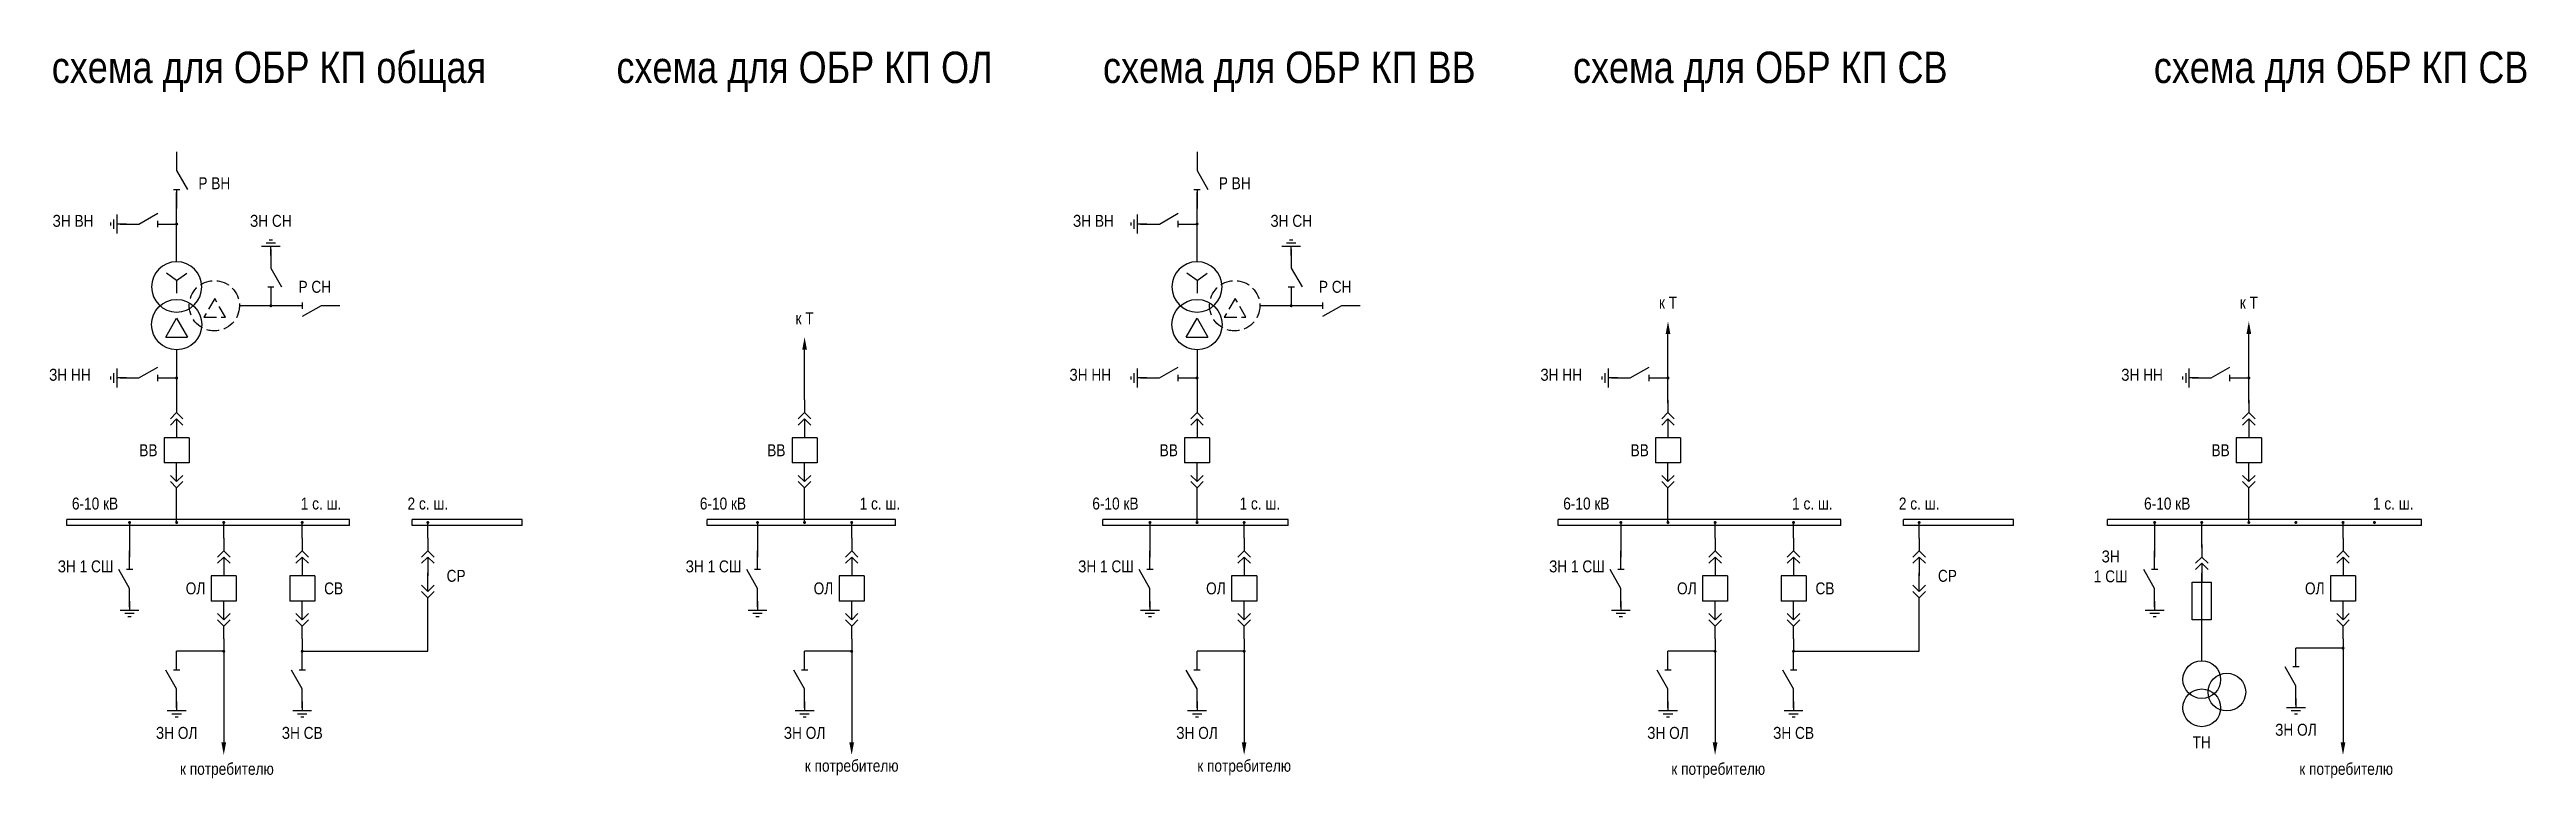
# Model space of a CAD drawing. Header units: millimetres. Extents: x 56 to 1718, y 114 to 1217.
# Drawn here: x 95 to 883, y 985 to 1217 of the extents above; entities that cross this region are included whole.
import ezdxf
from ezdxf.enums import TextEntityAlignment as Align

# ---------------------------------------------------------------- set-up
doc = ezdxf.new("R2010")
doc.units = ezdxf.units.MM
doc.linetypes.add('JIS_02_4.0', pattern=[5.5, 4, -1.5])
doc.layers.add('Основная', color=7, linetype='Continuous')
doc.styles.add('Narrow', font='ARIALN.TTF')
doc.styles.add('Вывод', font='ARIALN.TTF', dxfattribs={"height": 2.5})
doc.styles.add('Компонент', font='ARIALN.TTF', dxfattribs={"height": 3.5})

msp = doc.modelspace()

# ---------------------------------------------------------------- texts
at = {"attachment_point": 5, "style": 'Narrow'}
for s, insert, char_height, width in [('\\pi-30,l30,t30;схема для ОБР КП общая', (164.39, 1209.44), 10, 137.2113), ('\\pi-30,l30,t30;схема для ОБР КП ОЛ', (335, 1209.44), 10, 137.2113), ('\\pi-30,l30,t30;схема для ОБР КП ВВ', (489.39, 1209.44), 10, 137.2113), ('\\pi-30,l30,t30;схема для ОБР КП СВ', (639.39, 1209.44), 10, 147.7769), ('\\pi-30,l30,t30;схема для ОБР КП СВ', (824.39, 1209.44), 10, 147.7769), ('\\pi-11.4,l11.4,t11.4;Р ВН', (147, 1174), 3.8, 15), ('\\pi-11.4,l11.4,t11.4;Р ВН', (472, 1174), 3.8, 15), ('\\pi-11.4,l11.4,t11.4;ЗН ВН', (102, 1162), 3.8, 15), ('\\pi-11.4,l11.4,t11.4;ЗН СН', (165, 1162), 3.8, 15), ('\\pi-11.4,l11.4,t11.4;ЗН ВН', (427, 1162), 3.8, 15), ('\\pi-11.4,l11.4,t11.4;ЗН СН', (490, 1162), 3.8, 15), ('\\pi-11.4,l11.4,t11.4;Р СН', (179, 1141), 3.8, 15), ('\\pi-11.4,l11.4,t11.4;Р СН', (504, 1141), 3.8, 15), ('\\pi-11.4,l11.4,t11.4;к Т', (610, 1136), 3.8, 53.3807), ('\\pi-11.4,l11.4,t11.4;к Т', (795, 1136), 3.8, 53.3807), ('\\pi-11.4,l11.4,t11.4;к Т', (335, 1131), 3.8, 53.3807), ('\\pi-11.4,l11.4,t11.4;ЗН НН', (101, 1113), 3.8, 26.5), ('\\pi-11.4,l11.4,t11.4;ЗН НН', (426, 1113), 3.8, 26.5), ('\\pi-11.4,l11.4,t11.4;ЗН НН', (576, 1113), 3.8, 26.5), ('\\pi-11.4,l11.4,t11.4;ЗН НН', (761, 1113), 3.8, 26.5), ('\\pi-11.4,l11.4,t11.4;ВВ', (126, 1089), 3.8, 20.2107), ('\\pi-11.4,l11.4,t11.4;ВВ', (326, 1089), 3.8, 20.2107), ('\\pi-11.4,l11.4,t11.4;ВВ', (451, 1089), 3.8, 20.2107), ('\\pi-11.4,l11.4,t11.4;ВВ', (601, 1089), 3.8, 20.2107), ('\\pi-11.4,l11.4,t11.4;ВВ', (786, 1089), 3.8, 20.2107), ('\\pi-11.4,l11.4,t11.4;6-10 кВ', (109, 1072), 3.8, 53.3807), ('\\pi-11.4,l11.4,t11.4;1 с. ш.', (181, 1072), 3.8, 53.3807), ('\\pi-11.4,l11.4,t11.4;2 с. ш.', (215, 1072), 3.8, 53.3807), ('\\pi-11.4,l11.4,t11.4;6-10 кВ', (309, 1072), 3.8, 53.3807), ('\\pi-11.4,l11.4,t11.4;1 с. ш.', (359, 1072), 3.8, 18.6904), ('\\pi-11.4,l11.4,t11.4;6-10 кВ', (434, 1072), 3.8, 53.3807), ('\\pi-11.4,l11.4,t11.4;1 с. ш.', (480, 1072), 3.8, 53.3807), ('\\pi-11.4,l11.4,t11.4;6-10 кВ', (584, 1072), 3.8, 53.3807), ('\\pi-11.4,l11.4,t11.4;1 с. ш.', (656, 1072), 3.8, 53.3807), ('\\pi-11.4,l11.4,t11.4;2 с. ш.', (690, 1072), 3.8, 53.3807), ('\\pi-11.4,l11.4,t11.4;6-10 кВ', (769, 1072), 3.8, 53.3807), ('\\pi-11.4,l11.4,t11.4;1 с. ш.', (841, 1072), 3.8, 53.3807), ('\\pi-11.4,l11.4,t11.4;ЗН 1 СШ', (106, 1052), 3.8, 18.6904), ('\\pi-11.4,l11.4,t11.4;СР', (224, 1049), 3.8, 15.6904), ('\\pi-11.4,l11.4,t11.4;ЗН 1 СШ', (306, 1052), 3.8, 18.6904), ('\\pi-11.4,l11.4,t11.4;ЗН 1 СШ', (431, 1052), 3.8, 18.6904), ('\\pi-11.4,l11.4,t11.4;ЗН 1 СШ', (581, 1052), 3.8, 18.6904), ('\\pi-11.4,l11.4,t11.4;СР', (699, 1049), 3.8, 15.6904), ('\\pi-11.4,l11.4,t11.4;ЗН \\P1 СШ', (751, 1052), 3.8, 18.6904), ('\\pi-11.4,l11.4,t11.4;ОЛ', (141, 1045), 3.8, 16.6904), ('\\pi-11.4,l11.4,t11.4;СВ', (185, 1045), 3.8, 15.6904), ('\\pi-11.4,l11.4,t11.4;ОЛ', (341, 1045), 3.8, 16.6904), ('\\pi-11.4,l11.4,t11.4;ОЛ', (466, 1045), 3.8, 16.6904), ('\\pi-11.4,l11.4,t11.4;ОЛ', (616, 1045), 3.8, 16.6904), ('\\pi-11.4,l11.4,t11.4;СВ', (660, 1045), 3.8, 15.6904), ('\\pi-11.4,l11.4,t11.4;ОЛ', (816, 1045), 3.8, 16.6904), ('\\pi-11.4,l11.4,t11.4;ЗН ОЛ', (810, 1000), 3.8, 15.9983), ('\\pi-11.4,l11.4,t11.4;ЗН ОЛ', (135, 999), 3.8, 15.9983), ('\\pi-11.4,l11.4,t11.4;ЗН СВ ', (175, 999), 3.8, 15), ('\\pi-11.4,l11.4,t11.4;ЗН ОЛ', (335, 999), 3.8, 15.9983), ('\\pi-11.4,l11.4,t11.4;ЗН ОЛ', (460, 999), 3.8, 15.9983), ('\\pi-11.4,l11.4,t11.4;ЗН ОЛ', (610, 999), 3.8, 15.9983), ('\\pi-11.4,l11.4,t11.4;ЗН СВ ', (650, 999), 3.8, 15), ('\\pi-11.4,l11.4,t11.4;ТН', (780, 996), 3.8, 15.9983), ('\\pi-11.4,l11.4,t11.4;к потребителю', (151, 987), 3.8, 53.3807), ('\\pi-11.4,l11.4,t11.4;к потребителю', (350, 988), 3.8, 53.3807), ('\\pi-11.4,l11.4,t11.4;к потребителю', (475, 988), 3.8, 53.3807), ('\\pi-11.4,l11.4,t11.4;к потребителю', (626, 987), 3.8, 53.3807), ('\\pi-11.4,l11.4,t11.4;к потребителю', (826, 987), 3.8, 53.3807)]:
    msp.add_mtext(s, dxfattribs=dict(at, insert=insert, char_height=char_height, width=width))

# ---------------------------------------------------------------- blocks, each defined once
blk = doc.blocks.new('*U955')
at = {"layer": 'Основная', "color": 0}
blk.add_line((0, 0), (6, 3.43), dxfattribs=at)
blk = doc.blocks.new('*U17')
at = {"layer": 'Основная', "color": 0}
blk.add_line((0, -1), (0, 1), dxfattribs=at)
blk = doc.blocks.new('*U1059')
at = {"layer": 'Основная', "color": 0}
for p, q in [((-9, 0), (-3, 0)), ((3, 0), (9, 0))]:
    blk.add_line(p, q, dxfattribs=at)
at = {"ltscale": 0.25}
blk.add_blockref('*U17', (3, 0), dxfattribs=at)
at = {"layer": 'Основная', "ltscale": 0.25}
blk.add_blockref('*U955', (-3, 0), dxfattribs=at)
at = {"layer": 'Основная'}
for tag, height, style, p in [('ОУ', 3.5, 'Компонент', (0, 8)), ('В2', 2.5, 'Вывод', (-7, -2)), ('В1', 2.5, 'Вывод', (7, -2))]:
    blk.add_attdef(tag, text='', height=height, dxfattribs=dict(at, style=style)).set_placement(p, align=Align.MIDDLE_CENTER)
blk = doc.blocks.new('*U1058')
at = {"layer": 'Основная'}
for p, q in [((-3, 0), (3, 0)), ((-1.5, 1), (1.5, 1)), ((-0.5, 2), (0.5, 2)), ((0, -3), (0, 0))]:
    blk.add_line(p, q, dxfattribs=at)
blk = doc.blocks.new('*U1069')
at = {"layer": 'Основная', "color": 0}
for p, q in [((0, 0), (90, 0)), ((0, -2), (0, 0)), ((90, -2), (90, 0)), ((0, -2), (90, -2))]:
    blk.add_line(p, q, dxfattribs=at)
at = {"layer": 'Основная', "style": 'Компонент'}
blk.add_attdef('ОШ', text='', height=3.5, dxfattribs=at).set_placement((6, 4), align=Align.MIDDLE_CENTER)
blk = doc.blocks.new('*U1080')
at = {"layer": 'Основная', "ltscale": 0.25}
for p, q in [((2, 2), (0, 0)), ((0, 0), (2, -2))]:
    blk.add_line(p, q, dxfattribs=at)
blk = doc.blocks.new('*U1046')
at = {"layer": 'Основная', "color": 0}
for p, q in [((0, 0), (0, 6)), ((0, -6), (0, -2))]:
    blk.add_line(p, q, dxfattribs=at)
at = {"ltscale": 0.25, "rotation": 89.99999999999999}
for p in [(0, 0), (0, -2)]:
    blk.add_blockref('*U1080', p, dxfattribs=at)
at = {"layer": 'Основная'}
for tag, height, style, p in [('ОУ1', 3.5, 'Компонент', (-5, 6)), ('В1', 2.5, 'Вывод', (3, 6)), ('ОУ2', 3.5, 'Компонент', (-5, -6)), ('В2', 2.5, 'Вывод', (3, -6))]:
    blk.add_attdef(tag, text='', height=height, dxfattribs=dict(at, style=style)).set_placement(p, align=Align.MIDDLE_CENTER)
blk = doc.blocks.new('*U1042')
at = {"ltscale": 0.25}
for p, q in [((-3.46, -4), (0, 2)), ((0, 2), (3.46, -4)), ((-3.46, -4), (3.46, -4))]:
    blk.add_line(p, q, dxfattribs=at)
blk.add_circle((0, 0), 8, dxfattribs=at)
at = {"layer": 'Основная', "style": 'Компонент'}
blk.add_attdef('ОУ', text='', height=3.5, dxfattribs=at).set_placement((17, 0), align=Align.MIDDLE_CENTER)
blk = doc.blocks.new('*U1066')
at = {"ltscale": 0.25}
for q in [(-3.2, 4.4), (3.2, 4.4), (0, -2)]:
    blk.add_line((0, 2), q, dxfattribs=at)
blk.add_circle((0, 0), 8, dxfattribs=at)
at = {"layer": 'Основная', "style": 'Компонент'}
blk.add_attdef('ОУ', text='', height=3.5, dxfattribs=at).set_placement((-17, 0), align=Align.MIDDLE_CENTER)
blk = doc.blocks.new('*U1055')
at = {"layer": 'Основная', "color": 0}
for p, q in [((0, 6), (0, 2)), ((0, 0), (0, -6))]:
    blk.add_line(p, q, dxfattribs=at)
at = {"ltscale": 0.25, "xscale": -1, "rotation": 90}
for p in [(0, 2), (0, 0)]:
    blk.add_blockref('*U1080', p, dxfattribs=at)
at = {"layer": 'Основная'}
for tag, height, style, p in [('ОУ2', 3.5, 'Компонент', (-5, 6)), ('В2', 2.5, 'Вывод', (3, 6)), ('ОУ1', 3.5, 'Компонент', (-5, -6)), ('В1', 2.5, 'Вывод', (3, -6))]:
    blk.add_attdef(tag, text='', height=height, dxfattribs=dict(at, style=style)).set_placement(p, align=Align.MIDDLE_CENTER)
blk = doc.blocks.new('*U1056')
at = {"layer": 'Основная'}
for p, q in [((0, 0), (-8, 0)), ((-8, -8), (-8, 0)), ((0, -8), (0, 0)), ((0, -8), (-8, -8))]:
    blk.add_line(p, q, dxfattribs=at)
at = {"layer": 'Основная', "style": 'Компонент'}
blk.add_attdef('ОУ', text='', height=3.5, dxfattribs=at).set_placement((-15, -3), align=Align.MIDDLE_CENTER)
blk = doc.blocks.new('*U1068')
at = {"layer": 'Основная', "color": 0}
for p, q in [((-9, 0), (-3, 0)), ((3, 0), (9, 0))]:
    blk.add_line(p, q, dxfattribs=at)
at = {"ltscale": 0.25}
blk.add_blockref('*U17', (3, 0), dxfattribs=at)
at = {"layer": 'Основная', "ltscale": 0.25}
blk.add_blockref('*U955', (-3, 0), dxfattribs=at)
at = {"layer": 'Основная'}
for tag, height, style, p in [('ОУ', 3.5, 'Компонент', (0, 8)), ('В2', 2.5, 'Вывод', (-7, -2)), ('В1', 2.5, 'Вывод', (7, -2))]:
    blk.add_attdef(tag, text='', height=height, dxfattribs=dict(at, style=style)).set_placement(p, align=Align.MIDDLE_CENTER)
blk = doc.blocks.new('*U1070')
at = {"layer": 'Основная', "color": 0}
for p, q in [((0, 0), (35, 0)), ((0, -2), (0, 0)), ((35, -2), (35, 0)), ((0, -2), (35, -2))]:
    blk.add_line(p, q, dxfattribs=at)
at = {"layer": 'Основная', "style": 'Компонент'}
blk.add_attdef('ОШ', text='', height=3.5, dxfattribs=at).set_placement((6, 4), align=Align.MIDDLE_CENTER)
blk = doc.blocks.new('*U1072')
at = {"layer": 'Основная', "color": 0}
for p, q in [((0, 0), (60, 0)), ((0, -2), (0, 0)), ((60, -2), (60, 0)), ((0, -2), (60, -2))]:
    blk.add_line(p, q, dxfattribs=at)
at = {"layer": 'Основная', "style": 'Компонент'}
blk.add_attdef('ОШ', text='', height=3.5, dxfattribs=at).set_placement((6, 4), align=Align.MIDDLE_CENTER)
blk = doc.blocks.new('*U1074')
at = {"layer": 'Основная', "color": 0}
for p, q in [((0, 0), (59, 0)), ((0, -2), (0, 0)), ((59, -2), (59, 0)), ((0, -2), (59, -2))]:
    blk.add_line(p, q, dxfattribs=at)
at = {"layer": 'Основная', "style": 'Компонент'}
blk.add_attdef('ОШ', text='', height=3.5, dxfattribs=at).set_placement((6, 4), align=Align.MIDDLE_CENTER)
blk = doc.blocks.new('*U1075')
at = {"layer": 'Основная', "color": 0}
for p, q in [((0, 0), (100, 0)), ((0, -2), (0, 0)), ((100, -2), (100, 0)), ((0, -2), (100, -2))]:
    blk.add_line(p, q, dxfattribs=at)
at = {"layer": 'Основная', "style": 'Компонент'}
blk.add_attdef('ОШ', text='', height=3.5, dxfattribs=at).set_placement((6, 4), align=Align.MIDDLE_CENTER)

# ---------------------------------------------------------------- hatches: boundary and pattern name
at = {"ltscale": 100}
h = msp.add_hatch(color=256, dxfattribs=at)
h.dxf.hatch_style = 1
h.paths.add_polyline_path([(134.5, 1161, -1), (135.5, 1161, -1)])
h = msp.add_hatch(color=256, dxfattribs=at)
h.dxf.hatch_style = 1
h.paths.add_polyline_path([(459.5, 1161, -1), (460.5, 1161, -1)])
h = msp.add_hatch(color=256, dxfattribs=at)
h.dxf.hatch_style = 1
h.paths.add_polyline_path([(165, 1135.5, -1), (165, 1134.5, -1)])
h = msp.add_hatch(color=256, dxfattribs=at)
h.dxf.hatch_style = 1
h.paths.add_polyline_path([(490, 1135.5, -1), (490, 1134.5, -1)])
h = msp.add_hatch(color=256, dxfattribs=at)
h.dxf.hatch_style = 1
h.paths.add_polyline_path([(134.5, 1112, -1), (135.5, 1112, -1)])
h = msp.add_hatch(color=256, dxfattribs=at)
h.dxf.hatch_style = 1
h.paths.add_polyline_path([(459.5, 1112, -1), (460.5, 1112, -1)])
h = msp.add_hatch(color=256, dxfattribs=at)
h.dxf.hatch_style = 1
h.paths.add_polyline_path([(609.5, 1112, -1), (610.5, 1112, -1)])
h = msp.add_hatch(color=256, dxfattribs=at)
h.dxf.hatch_style = 1
h.paths.add_polyline_path([(794.5, 1112, -1), (795.5, 1112, -1)])
h = msp.add_hatch(color=256, dxfattribs=at)
h.dxf.hatch_style = 1
h.paths.add_polyline_path([(119.5, 1066, -1), (120.5, 1066, -1)])
h = msp.add_hatch(color=256, dxfattribs=at)
h.dxf.hatch_style = 1
h.paths.add_polyline_path([(134.5, 1066, -1), (135.5, 1066, -1)])
h = msp.add_hatch(color=256, dxfattribs=at)
h.dxf.hatch_style = 1
h.paths.add_polyline_path([(149.5, 1066, -1), (150.5, 1066, -1)])
h = msp.add_hatch(color=256, dxfattribs=at)
h.dxf.hatch_style = 1
h.paths.add_polyline_path([(174.5, 1066, -1), (175.5, 1066, -1)])
h = msp.add_hatch(color=256, dxfattribs=at)
h.dxf.hatch_style = 1
h.paths.add_polyline_path([(214.5, 1066, -1), (215.5, 1066, -1)])
h = msp.add_hatch(color=256, dxfattribs=at)
h.dxf.hatch_style = 1
h.paths.add_polyline_path([(319.5, 1066, -1), (320.5, 1066, -1)])
h = msp.add_hatch(color=256, dxfattribs=at)
h.dxf.hatch_style = 1
h.paths.add_polyline_path([(334.5, 1066, -1), (335.5, 1066, -1)])
h = msp.add_hatch(color=256, dxfattribs=at)
h.dxf.hatch_style = 1
h.paths.add_polyline_path([(349.5, 1066, -1), (350.5, 1066, -1)])
h = msp.add_hatch(color=256, dxfattribs=at)
h.dxf.hatch_style = 1
h.paths.add_polyline_path([(444.5, 1066, -1), (445.5, 1066, -1)])
h = msp.add_hatch(color=256, dxfattribs=at)
h.dxf.hatch_style = 1
h.paths.add_polyline_path([(459.5, 1066, -1), (460.5, 1066, -1)])
h = msp.add_hatch(color=256, dxfattribs=at)
h.dxf.hatch_style = 1
h.paths.add_polyline_path([(474.5, 1066, -1), (475.5, 1066, -1)])
h = msp.add_hatch(color=256, dxfattribs=at)
h.dxf.hatch_style = 1
h.paths.add_polyline_path([(594.5, 1066, -1), (595.5, 1066, -1)])
h = msp.add_hatch(color=256, dxfattribs=at)
h.dxf.hatch_style = 1
h.paths.add_polyline_path([(609.5, 1066, -1), (610.5, 1066, -1)])
h = msp.add_hatch(color=256, dxfattribs=at)
h.dxf.hatch_style = 1
h.paths.add_polyline_path([(624.5, 1066, -1), (625.5, 1066, -1)])
h = msp.add_hatch(color=256, dxfattribs=at)
h.dxf.hatch_style = 1
h.paths.add_polyline_path([(649.5, 1066, -1), (650.5, 1066, -1)])
h = msp.add_hatch(color=256, dxfattribs=at)
h.dxf.hatch_style = 1
h.paths.add_polyline_path([(689.5, 1066, -1), (690.5, 1066, -1)])
h = msp.add_hatch(color=256, dxfattribs=at)
h.dxf.hatch_style = 1
h.paths.add_polyline_path([(764.5, 1066, -1), (765.5, 1066, -1)])
h = msp.add_hatch(color=256, dxfattribs=at)
h.dxf.hatch_style = 1
h.paths.add_polyline_path([(779.5, 1066, -1), (780.5, 1066, -1)])
h = msp.add_hatch(color=256, dxfattribs=at)
h.dxf.hatch_style = 1
h.paths.add_polyline_path([(794.5, 1066, -1), (795.5, 1066, -1)])
h = msp.add_hatch(color=256, dxfattribs=at)
h.dxf.hatch_style = 1
h.paths.add_polyline_path([(809.5, 1066, -1), (810.5, 1066, -1)])
h = msp.add_hatch(color=256, dxfattribs=at)
h.dxf.hatch_style = 1
h.paths.add_polyline_path([(824.5, 1066, -1), (825.5, 1066, -1)])
h = msp.add_hatch(color=256, dxfattribs=at)
h.dxf.hatch_style = 1
h.paths.add_polyline_path([(834.5, 1066, -1), (835.5, 1066, -1)])
h = msp.add_hatch(color=256, dxfattribs=at)
h.dxf.hatch_style = 1
h.paths.add_polyline_path([(824.5, 1026, -1), (825.5, 1026, -1)])
h = msp.add_hatch(color=256, dxfattribs=at)
h.dxf.hatch_style = 1
h.paths.add_polyline_path([(149.5, 1025, -1), (150.5, 1025, -1)])
h = msp.add_hatch(color=256, dxfattribs=at)
h.dxf.hatch_style = 1
h.paths.add_polyline_path([(174.5, 1025, -1), (175.5, 1025, -1)])
h = msp.add_hatch(color=256, dxfattribs=at)
h.dxf.hatch_style = 1
h.paths.add_polyline_path([(349.5, 1025, -1), (350.5, 1025, -1)])
h = msp.add_hatch(color=256, dxfattribs=at)
h.dxf.hatch_style = 1
h.paths.add_polyline_path([(474.5, 1025, -1), (475.5, 1025, -1)])
h = msp.add_hatch(color=256, dxfattribs=at)
h.dxf.hatch_style = 1
h.paths.add_polyline_path([(624.5, 1025, -1), (625.5, 1025, -1)])
h = msp.add_hatch(color=256, dxfattribs=at)
h.dxf.hatch_style = 1
h.paths.add_polyline_path([(649.5, 1025, -1), (650.5, 1025, -1)])

# ---------------------------------------------------------------- linework, layer by layer
for points in [[(135, 1149), (135, 1171)], [(460, 1149), (460, 1171)], [(175, 1135), (155, 1135)], [(500, 1135), (480, 1135)], [(135, 1121), (135, 1105)], [(335, 1105), (335, 1121)], [(460, 1121), (460, 1105)], [(610, 1104), (610, 1126)], [(795, 1104), (795, 1126)], [(135, 1066), (135, 1074)], [(335, 1066), (335, 1074)], [(460, 1066), (460, 1074)], [(610, 1066), (610, 1074)], [(795, 1066), (795, 1074)], [(120, 1066), (120, 1055)], [(150, 1061), (150, 1066)], [(175, 1061), (175, 1066)], [(215, 1061), (215, 1066)], [(320, 1066), (320, 1055)], [(350, 1061), (350, 1066)], [(445, 1066), (445, 1055)], [(475, 1061), (475, 1066)], [(595, 1066), (595, 1055)], [(625, 1061), (625, 1066)], [(650, 1061), (650, 1066)], [(690, 1061), (690, 1066)], [(765, 1066), (765, 1055)], [(780, 1058), (780, 1066)], [(825, 1061), (825, 1066)], [(175, 1029), (175, 1025), (215, 1025), (215, 1040)], [(650, 1029), (650, 1025), (690, 1025), (690, 1040)], [(150, 1029), (150, 996)], [(350, 1029), (350, 996)], [(475, 1029), (475, 996)], [(625, 1029), (625, 996)], [(825, 1026), (810, 1026), (810, 1026)], [(825, 1029), (825, 996)], [(150, 1025), (135, 1025), (135, 1025)], [(350, 1025), (335, 1025), (335, 1025)], [(475, 1025), (460, 1025), (460, 1025)], [(625, 1025), (610, 1025), (610, 1025)]]:
    msp.add_lwpolyline(points, dxfattribs=at)
at = {"linetype": 'JIS_02_4.0'}
for points in [[(147.12, 1137.34), (143.65, 1131.33), (150.58, 1131.34), (147.12, 1137.34)], [(472.12, 1137.34), (468.65, 1131.33), (475.58, 1131.34), (472.12, 1137.34)]]:
    msp.add_lwpolyline(points, dxfattribs=at)
at = {"ltscale": 0.3}
for points in [[(610, 1130, 0, 1.5, 0), (610, 1126, 0, 0, 0)], [(795, 1130, 0, 1.5, 0), (795, 1126, 0, 0, 0)], [(335, 1125, 0, 1.5, 0), (335, 1121, 0, 0, 0)], [(150, 992, 0, 1.5, 0), (150, 996, 0, 0, 0)], [(350, 992, 0, 1.5, 0), (350, 996, 0, 0, 0)], [(475, 992, 0, 1.5, 0), (475, 996, 0, 0, 0)], [(625, 992, 0, 1.5, 0), (625, 996, 0, 0, 0)], [(825, 992, 0, 1.5, 0), (825, 996, 0, 0, 0)]]:
    msp.add_lwpolyline(points, format="xyseb", dxfattribs=at)
msp.add_lwpolyline([(780, 1022), (780, 1050)])
msp.add_lwpolyline([(777, 1047), (783, 1047), (783, 1035), (777, 1035)], close=True)
at = {"linetype": 'JIS_02_4.0'}
for centre in [(147, 1135), (472, 1135)]:
    msp.add_circle(centre, 8, dxfattribs=at)
at = {"ltscale": 100}
for centre in [(780, 1016), (788, 1012), (780, 1007)]:
    msp.add_circle(centre, 6, dxfattribs=at)

# ---------------------------------------------------------------- block references
at = {"ltscale": 0.25}
for name, p, rotation in [('*U1068', (135, 1175), 270), ('*U1068', (460, 1175), 270), ('*U1058', (116, 1161), 89.99999999999999), ('*U1058', (441, 1161), 89.99999999999999), ('*U1068', (165, 1144), 270), ('*U1068', (490, 1144), 270), ('*U1068', (178, 1135), 180), ('*U1068', (503, 1135), 180), ('*U1058', (116, 1112), 89.99999999999999), ('*U1058', (441, 1112), 89.99999999999999), ('*U1058', (591, 1112), 89.99999999999999), ('*U1058', (776, 1112), 89.99999999999999), ('*U1059', (120, 1048), 90.00000000000001), ('*U1059', (320, 1048), 90.00000000000001), ('*U1059', (445, 1048), 90.00000000000001), ('*U1059', (595, 1048), 90.00000000000001), ('*U1059', (765, 1048), 90.00000000000001), ('*U1058', (120, 1038), 180), ('*U1058', (320, 1038), 180), ('*U1058', (445, 1038), 180), ('*U1058', (595, 1038), 180), ('*U1058', (765, 1038), 180), ('*U1068', (810, 1017), 90), ('*U1068', (135, 1016), 90), ('*U1068', (175, 1016), 90), ('*U1068', (335, 1016), 90), ('*U1068', (460, 1016), 90), ('*U1068', (610, 1016), 90), ('*U1068', (650, 1016), 90), ('*U1058', (810, 1007), 180), ('*U1058', (135, 1006), 180), ('*U1058', (175, 1006), 180), ('*U1058', (335, 1006), 180), ('*U1058', (460, 1006), 180), ('*U1058', (610, 1006), 180), ('*U1058', (650, 1006), 180)]:
    msp.add_blockref(name, p, dxfattribs=dict(at, rotation=rotation))
for name, p in [('*U1068', (126, 1161)), ('*U1068', (451, 1161)), ('*U1058', (165, 1154)), ('*U1058', (490, 1154)), ('*U1059', (126, 1112)), ('*U1059', (451, 1112)), ('*U1059', (601, 1112)), ('*U1059', (786, 1112))]:
    msp.add_blockref(name, p, dxfattribs=at)
at = {"ltscale": 0.35, "xscale": -1}
for p in [(135, 1141), (460, 1141)]:
    msp.add_blockref('*U1066', p, dxfattribs=at)
at = {"ltscale": 0.35}
for p in [(135, 1129), (460, 1129)]:
    msp.add_blockref('*U1042', p, dxfattribs=at)
at = {"ltscale": 0.25, "xscale": -1, "rotation": 180}
for name, p in [('*U1046', (135, 1099)), ('*U1046', (335, 1099)), ('*U1046', (460, 1099)), ('*U1046', (610, 1099)), ('*U1046', (795, 1099)), ('*U1056', (139, 1085)), ('*U1056', (339, 1085)), ('*U1056', (464, 1085)), ('*U1056', (614, 1085)), ('*U1056', (799, 1085)), ('*U1055', (135, 1079)), ('*U1055', (335, 1079)), ('*U1055', (460, 1079)), ('*U1055', (610, 1079)), ('*U1055', (795, 1079)), ('*U1046', (150, 1055)), ('*U1046', (175, 1055)), ('*U1046', (215, 1055)), ('*U1046', (350, 1055)), ('*U1046', (475, 1055)), ('*U1046', (625, 1055)), ('*U1046', (650, 1055)), ('*U1046', (690, 1055)), ('*U1046', (780, 1053)), ('*U1046', (825, 1055)), ('*U1056', (154, 1041)), ('*U1056', (179, 1041)), ('*U1056', (354, 1041)), ('*U1056', (479, 1041)), ('*U1056', (629, 1041)), ('*U1056', (654, 1041)), ('*U1056', (829, 1041)), ('*U1055', (150, 1035)), ('*U1055', (175, 1035)), ('*U1055', (350, 1035)), ('*U1055', (475, 1035)), ('*U1055', (625, 1035)), ('*U1055', (650, 1035)), ('*U1055', (825, 1035))]:
    msp.add_blockref(name, p, dxfattribs=at)
at = {"ltscale": 0.25, "xscale": -1}
for name, p in [('*U1069', (190, 1067)), ('*U1070', (245, 1067)), ('*U1072', (364, 1067)), ('*U1074', (489, 1067)), ('*U1069', (665, 1067)), ('*U1070', (720, 1067)), ('*U1075', (850, 1067)), ('*U1046', (215, 1044)), ('*U1046', (690, 1044))]:
    msp.add_blockref(name, p, dxfattribs=at)

msp.set_redraw_order([(e.dxf.handle, doc.entitydb.next_handle()) for e in msp.query("TEXT MTEXT ATTDEF DIMENSION ARC_DIMENSION")])  # texts and dimensions are drawn at this point

doc.saveas('drawing.dxf')
